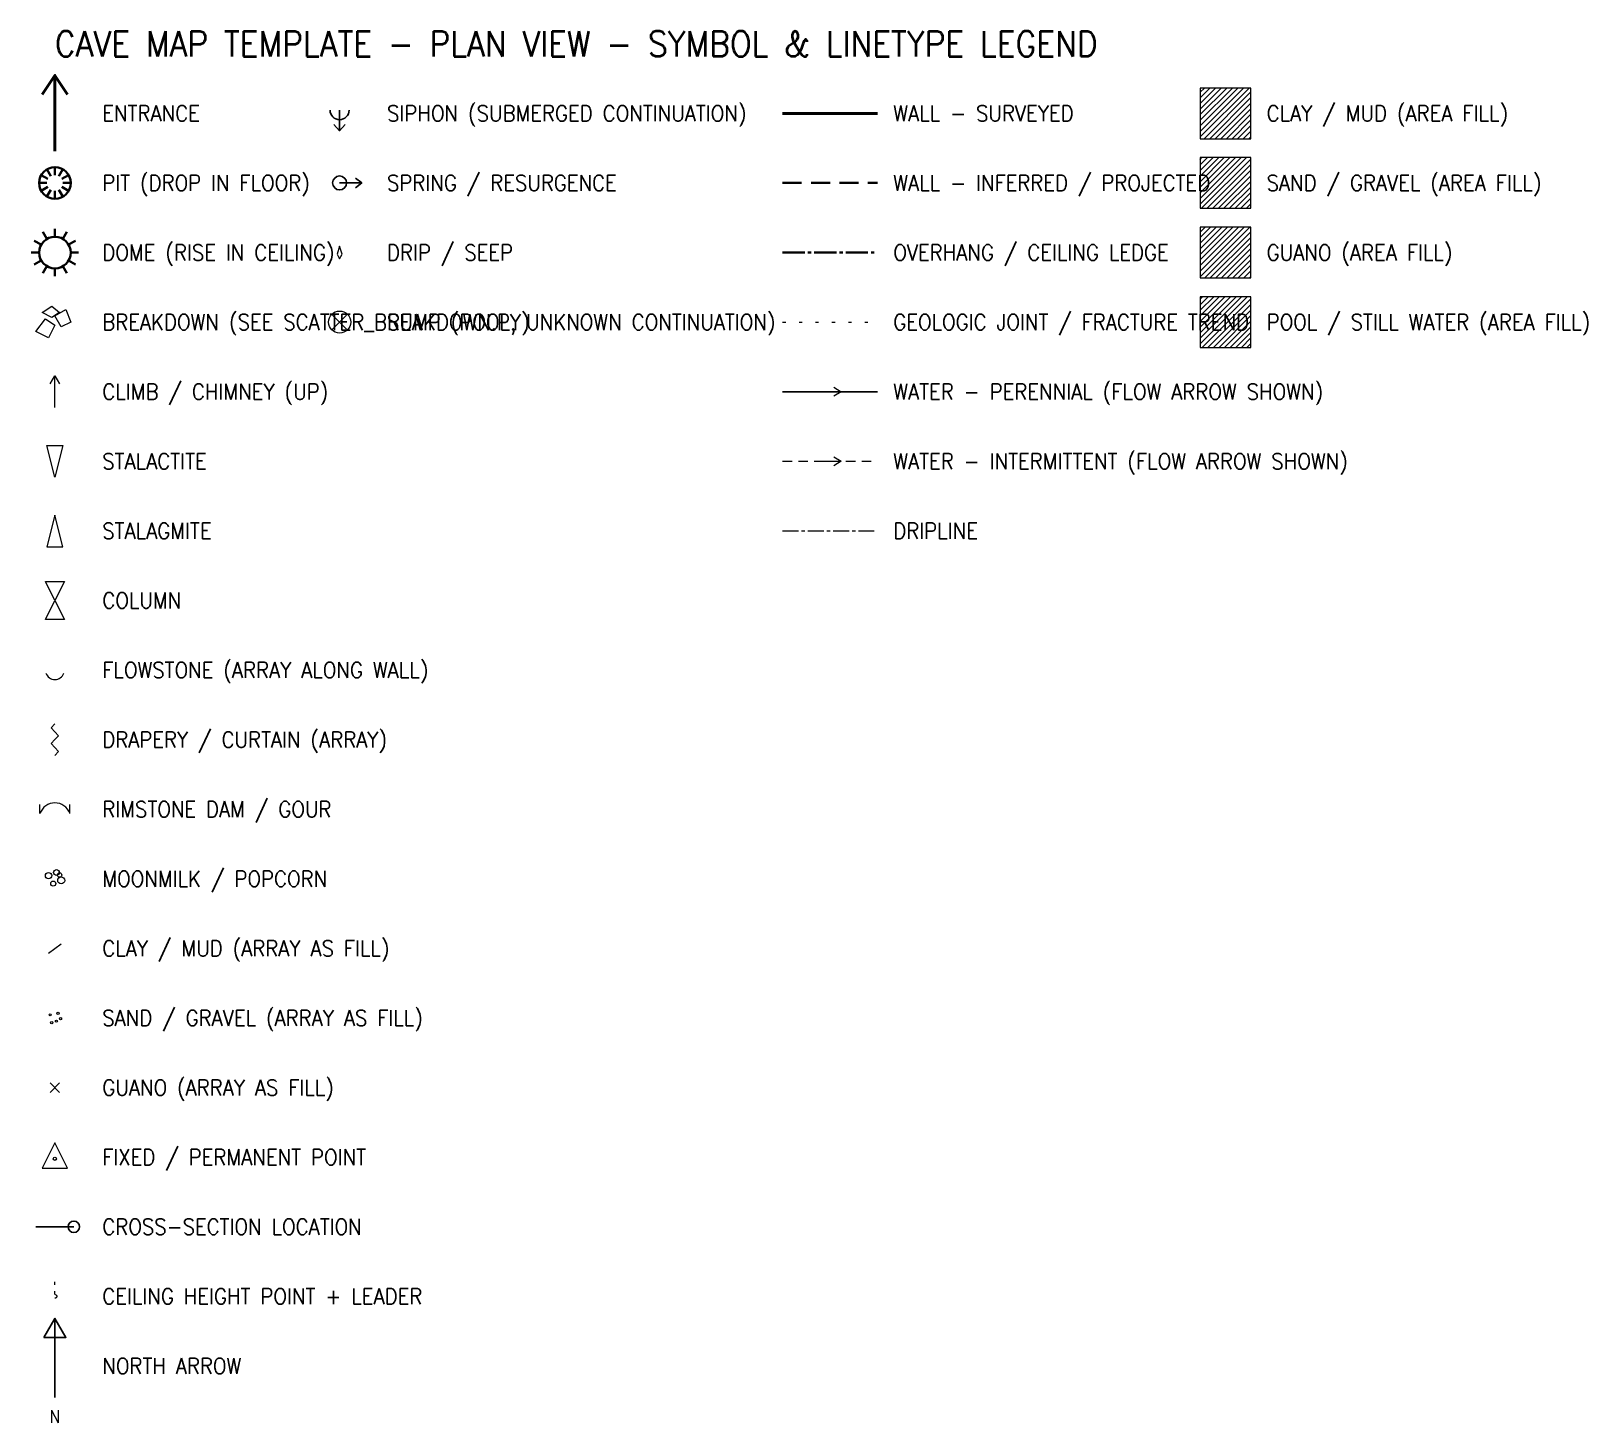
# Model space of a CAD drawing. Header units: feet. Extents: x -0.8 to 56, y -82.5 to 2.6.
# Drawn here: x -0.75 to 48.45, y -41.4 to 2.6 of the extents above; entities that cross this region are included whole.
import ezdxf
from ezdxf.enums import TextEntityAlignment as Align

# ---------------------------------------------------------------- set-up
doc = ezdxf.new("R2010")
doc.units = ezdxf.units.FT
for name, pattern in [('NSS_DOTTED', [0.3, 0.1, -0.2]), ('NSS_DRIPLINE', [0.8, 0.5, -0.1, 0.1, -0.1]), ('NSS_INFERRED', [0.9, 0.6, -0.3]), ('NSS_JOINT', [0.5, 0.08, -0.42]), ('NSS_OVERHANG', [1, 0.7, -0.1, 0.1, -0.1]), ('NSS_WATER_INTERMITTENT', [0.5, 0.3, -0.2])]:
    doc.linetypes.add(name, pattern=pattern)
doc.layers.get('0').update_dxf_attribs({"true_color": 0xffffff})
for name, color, linetype, lineweight, true_color in [('ANCHORS-BOLTS', 4, 'Continuous', 18, 0x00ffff), ('BREAKDOWN', 8, 'Continuous', 18, 0x808080), ('CEILING-HEIGHT', 6, 'NSS_DOTTED', 18, 0xff00ff), ('CROSS-SECTION-MARKERS', 1, 'Continuous', 25, 0xff0000), ('DRIPLINE', 140, 'NSS_DRIPLINE', 9, 0x00bfff), ('ENTRANCE', 1, 'Continuous', 50, 0xff0000), ('FORMATIONS-DRAPERY', 40, 'Continuous', 18, 0xffd700), ('FORMATIONS-DRIP', 40, 'Continuous', 18, 0xffd700), ('FORMATIONS-FLOWSTONE', 40, 'Continuous', 18, 0xffd700), ('FORMATIONS-MOONMILK-POPCORN', 40, 'Continuous', 9, 0xffd700), ('FORMATIONS-RIMSTONE', 40, 'Continuous', 18, 0xffd700), ('GEOLOGY-JOINTS-FRACTURES', 183, 'NSS_JOINT', 9, 0x6a5acd), ('GUANO', 82, 'Continuous', 9, 0x32cd32), ('LEGEND', 7, 'Continuous', 18, 0xffffff), ('NORTH-ARROW', 7, 'Continuous', 25, 0xffffff), ('OVERHANG-LEDGE', 6, 'NSS_OVERHANG', 35, 0xff00ff), ('PITS-DOMES', 33, 'Continuous', 35, 0xcd853f), ('SEDIMENT-CLAY-MUD', 33, 'Continuous', 9, 0xcd853f), ('SEDIMENT-SAND-GRAVEL', 33, 'Continuous', 9, 0xcd853f), ('WALLS-INFERRED', 8, 'NSS_INFERRED', 35, 0x808080), ('WALLS-SURVEYED', 7, 'Continuous', 50, 0xffffff), ('WATER-DRIP-SEEP', 140, 'Continuous', 9, 0x00bfff), ('WATER-FLOW-ARROWS', 140, 'Continuous', 18, 0x00bfff), ('WATER-INTERMITTENT', 140, 'NSS_WATER_INTERMITTENT', 18, 0x00bfff), ('WATER-PERENNIAL', 140, 'Continuous', 25, 0x00bfff), ('WATER-POOL-SUMP', 140, 'Continuous', 18, 0x00bfff), ('WATER-SIPHON', 140, 'Continuous', 25, 0x00bfff), ('WATER-SPRING-RESURGENCE', 140, 'Continuous', 25, 0x00bfff)]:
    doc.layers.add(name, color=color, linetype=linetype, lineweight=lineweight, true_color=true_color)
doc.styles.add('textstyle100', font='')
doc.styles.add('textstyle101', font='')
doc.styles.add('textstyle102', font='')
doc.styles.add('textstyle109', font='')
doc.styles.add('textstyle114', font='')
doc.styles.add('textstyle13', font='')
doc.styles.add('textstyle15', font='')
doc.styles.add('textstyle17', font='')
doc.styles.add('textstyle19', font='')
doc.styles.add('textstyle23', font='')
doc.styles.add('textstyle24', font='')
doc.styles.add('textstyle27', font='')
doc.styles.add('textstyle29', font='')
doc.styles.add('textstyle32', font='')
doc.styles.add('textstyle36', font='')
doc.styles.add('textstyle37', font='')
doc.styles.add('textstyle41', font='')
doc.styles.add('textstyle43', font='')
doc.styles.add('textstyle47', font='')
doc.styles.add('textstyle48', font='')
doc.styles.add('textstyle5', font='')
doc.styles.add('textstyle50', font='')
doc.styles.add('textstyle51', font='')
doc.styles.add('textstyle56', font='')
doc.styles.add('textstyle59', font='')
doc.styles.add('textstyle60', font='')
doc.styles.add('textstyle63', font='')
doc.styles.add('textstyle65', font='')
doc.styles.add('textstyle73', font='')
doc.styles.add('textstyle74', font='')
doc.styles.add('textstyle75', font='')
doc.styles.add('textstyle76', font='')
doc.styles.add('textstyle79', font='')
doc.styles.add('textstyle83', font='')
doc.styles.add('textstyle86', font='')
doc.styles.add('textstyle93', font='')
doc.styles.get('textstyle100').set_extended_font_data('Standard')
doc.styles.get('textstyle101').set_extended_font_data('Standard')
doc.styles.get('textstyle102').set_extended_font_data('Standard')
doc.styles.get('textstyle109').set_extended_font_data('Standard')
doc.styles.get('textstyle114').set_extended_font_data('Standard')
doc.styles.get('textstyle13').set_extended_font_data('Standard')
doc.styles.get('textstyle15').set_extended_font_data('Standard')
doc.styles.get('textstyle17').set_extended_font_data('Standard')
doc.styles.get('textstyle19').set_extended_font_data('Standard')
doc.styles.get('textstyle23').set_extended_font_data('Standard')
doc.styles.get('textstyle24').set_extended_font_data('Standard')
doc.styles.get('textstyle27').set_extended_font_data('Standard')
doc.styles.get('textstyle29').set_extended_font_data('Standard')
doc.styles.get('textstyle32').set_extended_font_data('Standard')
doc.styles.get('textstyle36').set_extended_font_data('Standard')
doc.styles.get('textstyle37').set_extended_font_data('Standard')
doc.styles.get('textstyle41').set_extended_font_data('Standard')
doc.styles.get('textstyle43').set_extended_font_data('Standard')
doc.styles.get('textstyle47').set_extended_font_data('Standard')
doc.styles.get('textstyle48').set_extended_font_data('Standard')
doc.styles.get('textstyle5').set_extended_font_data('Standard')
doc.styles.get('textstyle50').set_extended_font_data('Standard')
doc.styles.get('textstyle51').set_extended_font_data('Standard')
doc.styles.get('textstyle56').set_extended_font_data('Standard')
doc.styles.get('textstyle59').set_extended_font_data('Standard')
doc.styles.get('textstyle60').set_extended_font_data('Standard')
doc.styles.get('textstyle63').set_extended_font_data('Standard')
doc.styles.get('textstyle65').set_extended_font_data('Standard')
doc.styles.get('textstyle73').set_extended_font_data('Standard')
doc.styles.get('textstyle74').set_extended_font_data('Standard')
doc.styles.get('textstyle75').set_extended_font_data('Standard')
doc.styles.get('textstyle76').set_extended_font_data('Standard')
doc.styles.get('textstyle79').set_extended_font_data('Standard')
doc.styles.get('textstyle83').set_extended_font_data('Standard')
doc.styles.get('textstyle86').set_extended_font_data('Standard')
doc.styles.get('textstyle93').set_extended_font_data('Standard')
pattern_1 = [(45, (0, 0), (-0.08838835, 0.08838835), [])]

msp = doc.modelspace()

# ---------------------------------------------------------------- texts
at = {"layer": 'LEGEND'}
for s, height, style, p in [('CAVE MAP TEMPLATE - PLAN VIEW - SYMBOL & LINETYPE LEGEND', 0.8, 'textstyle50', (0, 2.2)), ('ENTRANCE', 0.5, 'textstyle93', (1.5, 0)), ('SIPHON (SUBMERGED CONTINUATION)', 0.5, 'textstyle24', (10.5, 0)), ('WALL - SURVEYED', 0.5, 'textstyle51', (26.5, 0)), ('CLAY / MUD (AREA FILL)', 0.5, 'textstyle41', (38.3, 0)), ('PIT (DROP IN FLOOR)', 0.5, 'textstyle102', (1.5, -2.2)), ('SPRING / RESURGENCE', 0.5, 'textstyle76', (10.5, -2.2)), ('WALL - INFERRED / PROJECTED', 0.5, 'textstyle37', (26.5, -2.2)), ('SAND / GRAVEL (AREA FILL)', 0.5, 'textstyle32', (38.3, -2.2)), ('DOME (RISE IN CEILING)', 0.5, 'textstyle15', (1.5, -4.4)), ('DRIP / SEEP', 0.5, 'textstyle74', (10.5, -4.4)), ('OVERHANG / CEILING LEDGE', 0.5, 'textstyle73', (26.5, -4.4)), ('GUANO (AREA FILL)', 0.5, 'textstyle101', (38.3, -4.4)), ('BREAKDOWN (SEE SCATTER_BREAKDOWN.PY)', 0.5, 'textstyle17', (1.5, -6.6)), ('SUMP (POOL, UNKNOWN CONTINUATION)', 0.5, 'textstyle47', (10.5, -6.6)), ('GEOLOGIC JOINT / FRACTURE TREND', 0.5, 'textstyle36', (26.5, -6.6)), ('POOL / STILL WATER (AREA FILL)', 0.5, 'textstyle27', (38.3, -6.6)), ('CLIMB / CHIMNEY (UP)', 0.5, 'textstyle13', (1.5, -8.8)), ('WATER - PERENNIAL (FLOW ARROW SHOWN)', 0.5, 'textstyle5', (26.5, -8.8)), ('STALACTITE', 0.5, 'textstyle114', (1.5, -11)), ('WATER - INTERMITTENT (FLOW ARROW SHOWN)', 0.5, 'textstyle83', (26.5, -11)), ('STALAGMITE', 0.5, 'textstyle65', (1.5, -13.2)), ('DRIPLINE', 0.5, 'textstyle43', (26.5, -13.2)), ('COLUMN', 0.5, 'textstyle100', (1.5, -15.4)), ('FLOWSTONE (ARRAY ALONG WALL)', 0.5, 'textstyle79', (1.5, -17.6)), ('DRAPERY / CURTAIN (ARRAY)', 0.5, 'textstyle23', (1.5, -19.8)), ('RIMSTONE DAM / GOUR', 0.5, 'textstyle63', (1.5, -22)), ('MOONMILK / POPCORN', 0.5, 'textstyle19', (1.5, -24.2)), ('CLAY / MUD (ARRAY AS FILL)', 0.5, 'textstyle75', (1.5, -26.4)), ('SAND / GRAVEL (ARRAY AS FILL)', 0.5, 'textstyle109', (1.5, -28.6)), ('GUANO (ARRAY AS FILL)', 0.5, 'textstyle60', (1.5, -30.8)), ('FIXED / PERMANENT POINT', 0.5, 'textstyle29', (1.5, -33)), ('CROSS-SECTION LOCATION', 0.5, 'textstyle86', (1.5, -35.2)), ('CEILING HEIGHT POINT + LEADER', 0.5, 'textstyle48', (1.5, -37.4)), ('NORTH ARROW', 0.5, 'textstyle56', (1.5, -39.6))]:
    msp.add_text(s, height=height, dxfattribs=dict(at, style=style)).set_placement(p, align=Align.MIDDLE_LEFT)

# ---------------------------------------------------------------- blocks, each defined once
blk = doc.blocks.new('SYM_ENTRANCE')
at = {"layer": 'ENTRANCE'}
for points in [[(-0.4, 0.6), (0, 1.2), (0.4, 0.6)], [(0, -1.2), (0, 1.2)]]:
    blk.add_lwpolyline(points, dxfattribs=at)
blk = doc.blocks.new('SYM_PIT')
at = {"layer": 'PITS-DOMES'}
for p, q in [((0, 0.5), (0, 0.25)), ((-0.5, 0), (-0.25, 0)), ((-0.433, 0.25), (-0.217, 0.125)), ((-0.25, 0.433), (-0.125, 0.217)), ((0.25, 0.433), (0.125, 0.217)), ((0.433, 0.25), (0.217, 0.125)), ((0.5, 0), (0.25, 0)), ((-0.433, -0.25), (-0.217, -0.125)), ((-0.25, -0.433), (-0.125, -0.217)), ((0, -0.5), (0, -0.25)), ((0.25, -0.433), (0.125, -0.217)), ((0.433, -0.25), (0.217, -0.125))]:
    blk.add_line(p, q, dxfattribs=at)
blk.add_circle((0, 0), 0.5, dxfattribs=at)
blk = doc.blocks.new('SYM_DOME')
at = {"layer": 'PITS-DOMES'}
for p, q in [((-0.25, 0.433), (-0.375, 0.65)), ((0, 0.5), (0, 0.75)), ((0.25, 0.433), (0.375, 0.65)), ((-0.5, 0), (-0.75, 0)), ((-0.433, 0.25), (-0.65, 0.375)), ((0.433, 0.25), (0.65, 0.375)), ((0.5, 0), (0.75, 0)), ((-0.433, -0.25), (-0.65, -0.375)), ((-0.25, -0.433), (-0.375, -0.65)), ((0.25, -0.433), (0.375, -0.65)), ((0.433, -0.25), (0.65, -0.375)), ((0, -0.5), (0, -0.75))]:
    blk.add_line(p, q, dxfattribs=at)
blk.add_circle((0, 0), 0.5, dxfattribs=at)
blk = doc.blocks.new('SYM_BREAKDOWN')
at = {"layer": 'BREAKDOWN'}
for points in [[(-0.4, 0.3), (-0.1, 0.5), (0.15, 0.3), (-0.1, 0.15)], [(-0.6, -0.3), (-0.3, 0.1), (0, -0.1), (-0.2, -0.5)], [(0, 0.2), (0.35, 0.4), (0.5, 0), (0.2, -0.15)]]:
    blk.add_lwpolyline(points, close=True, dxfattribs=at)
blk = doc.blocks.new('SYM_SIPHON')
at = {"layer": 'WATER-SIPHON'}
for points in [[(0, 0.1), (0, -0.55)], [(-0.18, -0.35), (0, -0.55), (0.18, -0.35)]]:
    blk.add_lwpolyline(points, dxfattribs=at)
blk.add_arc((0, 0.1), 0.3, 180, 360, dxfattribs=at)
blk = doc.blocks.new('SYM_SPRING')
at = {"layer": 'WATER-SPRING-RESURGENCE'}
for points in [[(0, 0), (0.7, 0)], [(0.5, 0.15), (0.7, 0), (0.5, -0.15)]]:
    blk.add_lwpolyline(points, dxfattribs=at)
blk.add_arc((0, 0), 0.22, 0, 360, dxfattribs=at)
blk = doc.blocks.new('SYM_DRIP_SEEP')
at = {"layer": 'WATER-DRIP-SEEP'}
blk.add_lwpolyline([(0, 0.2), (-0.08, -0.05), (0, -0.2), (0.08, -0.05)], close=True, dxfattribs=at)
blk = doc.blocks.new('SYM_SUMP')
at = {"layer": 'WATER-POOL-SUMP'}
for p, q in [((-0.22, -0.22), (0.22, 0.22)), ((-0.22, 0.22), (0.22, -0.22))]:
    blk.add_line(p, q, dxfattribs=at)
blk.add_circle((0, 0), 0.35, dxfattribs=at)
blk = doc.blocks.new('SYM_CEILING_HEIGHT')
at = {"layer": 'CEILING-HEIGHT'}
blk.add_line((0, 0.06), (0, 0.5), dxfattribs=at)
blk.add_circle((0, 0), 0.06, dxfattribs=at)
blk = doc.blocks.new('SYM_NORTH_ARROW')
at = {"layer": 'NORTH-ARROW'}
blk.add_lwpolyline([(-0.35, 0.9), (0, 1.5), (0.35, 0.9)], close=True, dxfattribs=at)
blk.add_lwpolyline([(0, -1), (0, 1.5)], dxfattribs=at)
at = {"layer": 'NORTH-ARROW', "style": 'textstyle59'}
blk.add_text('N', height=0.4, dxfattribs=at).set_placement((0, -1.6), align=Align.MIDDLE_CENTER)
blk = doc.blocks.new('SYM_SECTION_MARKER')
at = {"layer": 'CROSS-SECTION-MARKERS'}
blk.add_line((-0.6, 0), (0.6, 0), dxfattribs=at)
blk.add_circle((0.6, 0), 0.18, dxfattribs=at)
blk = doc.blocks.new('SYM_FIXED_POINT')
at = {"layer": 'ANCHORS-BOLTS'}
blk.add_lwpolyline([(-0.4, -0.35), (0.4, -0.35), (0, 0.45)], close=True, dxfattribs=at)
blk.add_circle((0, -0.05), 0.05, dxfattribs=at)
blk = doc.blocks.new('SYM_GUANO')
at = {"layer": 'GUANO'}
for p, q in [((-0.15, -0.15), (0.15, 0.15)), ((-0.15, 0.15), (0.15, -0.15))]:
    blk.add_line(p, q, dxfattribs=at)
blk = doc.blocks.new('SYM_SAND_GRAVEL_DOT')
at = {"layer": 'SEDIMENT-SAND-GRAVEL'}
for centre in [(-0.15, 0.1), (0.1, 0.15), (0.18, -0.02), (-0.1, -0.15), (0.05, -0.1)]:
    blk.add_circle(centre, 0.035, dxfattribs=at)
blk = doc.blocks.new('SYM_CLAY_MUD_TICK')
at = {"layer": 'SEDIMENT-CLAY-MUD'}
blk.add_line((-0.2, -0.15), (0.2, 0.15), dxfattribs=at)
blk = doc.blocks.new('SYM_MOONMILK_POPCORN')
at = {"layer": 'FORMATIONS-MOONMILK-POPCORN'}
for centre, radius in [((-0.2, 0.1), 0.1), ((0.05, 0.2), 0.09), ((0.15, 0.12), 0.07), ((0.2, -0.05), 0.11), ((-0.05, -0.15), 0.08)]:
    blk.add_circle(centre, radius, dxfattribs=at)
blk = doc.blocks.new('SYM_RIMSTONE_DAM')
at = {"layer": 'FORMATIONS-RIMSTONE'}
for p, q in [((-0.47, -0.13), (-0.47, 0.15)), ((0.47, -0.13), (0.47, 0.15))]:
    blk.add_line(p, q, dxfattribs=at)
blk.add_arc((0, -0.3), 0.5, 20, 160, dxfattribs=at)
blk = doc.blocks.new('SYM_DRAPERY')
at = {"layer": 'FORMATIONS-DRAPERY'}
blk.add_lwpolyline([(0, -0.5), (0.12, -0.375), (0, -0.25), (-0.12, -0.125), (0, 0), (0.12, 0.125), (0, 0.25), (-0.12, 0.375), (0, 0.5)], dxfattribs=at)
blk = doc.blocks.new('SYM_FLOWSTONE')
at = {"layer": 'FORMATIONS-FLOWSTONE'}
blk.add_arc((0, 0), 0.3, 200, 340, dxfattribs=at)
blk = doc.blocks.new('SYM_COLUMN')
at = {"layer": 'FORMATIONS-DRIP'}
blk.add_lwpolyline([(-0.3, 0.6), (0.3, 0.6), (0, 0), (0.3, -0.6), (-0.3, -0.6), (0, 0)], close=True, dxfattribs=at)
blk = doc.blocks.new('SYM_STALAGMITE')
at = {"layer": 'FORMATIONS-DRIP'}
blk.add_lwpolyline([(-0.25, -0.5), (0.25, -0.5), (0, 0.5)], close=True, dxfattribs=at)
blk = doc.blocks.new('SYM_STALACTITE')
at = {"layer": 'FORMATIONS-DRIP'}
blk.add_lwpolyline([(-0.25, 0.5), (0.25, 0.5), (0, -0.5)], close=True, dxfattribs=at)
blk = doc.blocks.new('SYM_FLOW_ARROW')
at = {"color": 0}
for points in [[(-0.35, 0), (0.35, 0)], [(0.12, 0.14), (0.35, 0), (0.12, -0.14)]]:
    blk.add_lwpolyline(points, dxfattribs=at)
blk = doc.blocks.new('SYM_CLIMB_ARROW')
at = {"color": 0}
for points in [[(-0.15, 0.25), (0, 0.5), (0.15, 0.25)], [(0, -0.5), (0, 0.5)]]:
    blk.add_lwpolyline(points, dxfattribs=at)

# ---------------------------------------------------------------- hatches: boundary and pattern name
at = {"layer": 'GUANO', "true_color": 0xffbf00}
h = msp.add_hatch(dxfattribs=at)
h.set_pattern_fill('NSS_GUANO', color=40, style=0)
h.set_pattern_definition(pattern_1)
edge = h.paths.add_edge_path()
h.paths.add_polyline_path([(36.2, -5.2), (37.8, -5.2), (37.8, -3.6), (36.2, -3.6)])
at = {"layer": 'SEDIMENT-CLAY-MUD', "true_color": 0xff7f00}
h = msp.add_hatch(dxfattribs=at)
h.set_pattern_fill('NSS_CLAY_MUD', color=30, style=0)
h.set_pattern_definition(pattern_1)
edge = h.paths.add_edge_path()
h.paths.add_polyline_path([(36.2, -0.8), (37.8, -0.8), (37.8, 0.8), (36.2, 0.8)])
at = {"layer": 'SEDIMENT-SAND-GRAVEL', "true_color": 0xff7f00}
h = msp.add_hatch(dxfattribs=at)
h.set_pattern_fill('NSS_SAND_GRAVEL', color=30, style=0)
h.set_pattern_definition(pattern_1)
edge = h.paths.add_edge_path()
h.paths.add_polyline_path([(36.2, -3), (37.8, -3), (37.8, -1.4), (36.2, -1.4)])
at = {"layer": 'WATER-POOL-SUMP', "true_color": 0x0000ff}
h = msp.add_hatch(dxfattribs=at)
h.set_pattern_fill('NSS_WATER_FILL', color=5, style=0)
h.set_pattern_definition(pattern_1)
edge = h.paths.add_edge_path()
h.paths.add_polyline_path([(36.2, -7.4), (37.8, -7.4), (37.8, -5.8), (36.2, -5.8)])

# ---------------------------------------------------------------- linework, layer by layer
at = {"layer": 'DRIPLINE', "linetype": 'NSS_DRIPLINE'}
msp.add_line((23, -13.2), (26, -13.2), dxfattribs=at)
at = {"layer": 'GEOLOGY-JOINTS-FRACTURES', "linetype": 'NSS_JOINT'}
msp.add_line((23, -6.6), (26, -6.6), dxfattribs=at)
at = {"layer": 'LEGEND'}
for points in [[(36.2, -0.8), (37.8, -0.8), (37.8, 0.8), (36.2, 0.8)], [(36.2, -3), (37.8, -3), (37.8, -1.4), (36.2, -1.4)], [(36.2, -5.2), (37.8, -5.2), (37.8, -3.6), (36.2, -3.6)], [(36.2, -7.4), (37.8, -7.4), (37.8, -5.8), (36.2, -5.8)]]:
    msp.add_lwpolyline(points, close=True, dxfattribs=at)
at = {"layer": 'OVERHANG-LEDGE', "linetype": 'NSS_OVERHANG'}
msp.add_line((23, -4.4), (26, -4.4), dxfattribs=at)
at = {"layer": 'WALLS-INFERRED', "linetype": 'NSS_INFERRED'}
msp.add_line((23, -2.2), (26, -2.2), dxfattribs=at)
at = {"layer": 'WALLS-SURVEYED', "linetype": 'Continuous'}
msp.add_line((23, 0), (26, 0), dxfattribs=at)
at = {"layer": 'WATER-INTERMITTENT', "linetype": 'NSS_WATER_INTERMITTENT'}
msp.add_line((23, -11), (26, -11), dxfattribs=at)
at = {"layer": 'WATER-PERENNIAL', "linetype": 'Continuous'}
msp.add_line((23, -8.8), (26, -8.8), dxfattribs=at)

# ---------------------------------------------------------------- block references
at = {"layer": 'LEGEND'}
for name, p in [('SYM_ENTRANCE', (0, 0)), ('SYM_SIPHON', (9, 0)), ('SYM_PIT', (0, -2.2)), ('SYM_SPRING', (9, -2.2)), ('SYM_DOME', (0, -4.4)), ('SYM_DRIP_SEEP', (9, -4.4)), ('SYM_BREAKDOWN', (0, -6.6)), ('SYM_SUMP', (9, -6.6)), ('SYM_CLIMB_ARROW', (0, -8.8)), ('SYM_STALACTITE', (0, -11)), ('SYM_STALAGMITE', (0, -13.2)), ('SYM_COLUMN', (0, -15.4)), ('SYM_FLOWSTONE', (0, -17.6)), ('SYM_DRAPERY', (0, -19.8)), ('SYM_RIMSTONE_DAM', (0, -22)), ('SYM_MOONMILK_POPCORN', (0, -24.2)), ('SYM_CLAY_MUD_TICK', (0, -26.4)), ('SYM_SAND_GRAVEL_DOT', (0, -28.6)), ('SYM_GUANO', (0, -30.8)), ('SYM_FIXED_POINT', (0, -33)), ('SYM_SECTION_MARKER', (0, -35.2)), ('SYM_CEILING_HEIGHT', (0, -37.4)), ('SYM_NORTH_ARROW', (0, -39.6))]:
    msp.add_blockref(name, p, dxfattribs=at)
at = {"layer": 'WATER-FLOW-ARROWS'}
for p in [(24.5, -8.8), (24.5, -11)]:
    msp.add_blockref('SYM_FLOW_ARROW', p, dxfattribs=at)

msp.set_redraw_order([(e.dxf.handle, doc.entitydb.next_handle()) for e in msp.query("TEXT MTEXT ATTDEF DIMENSION ARC_DIMENSION")])  # texts and dimensions are drawn at this point

doc.saveas('drawing.dxf')
